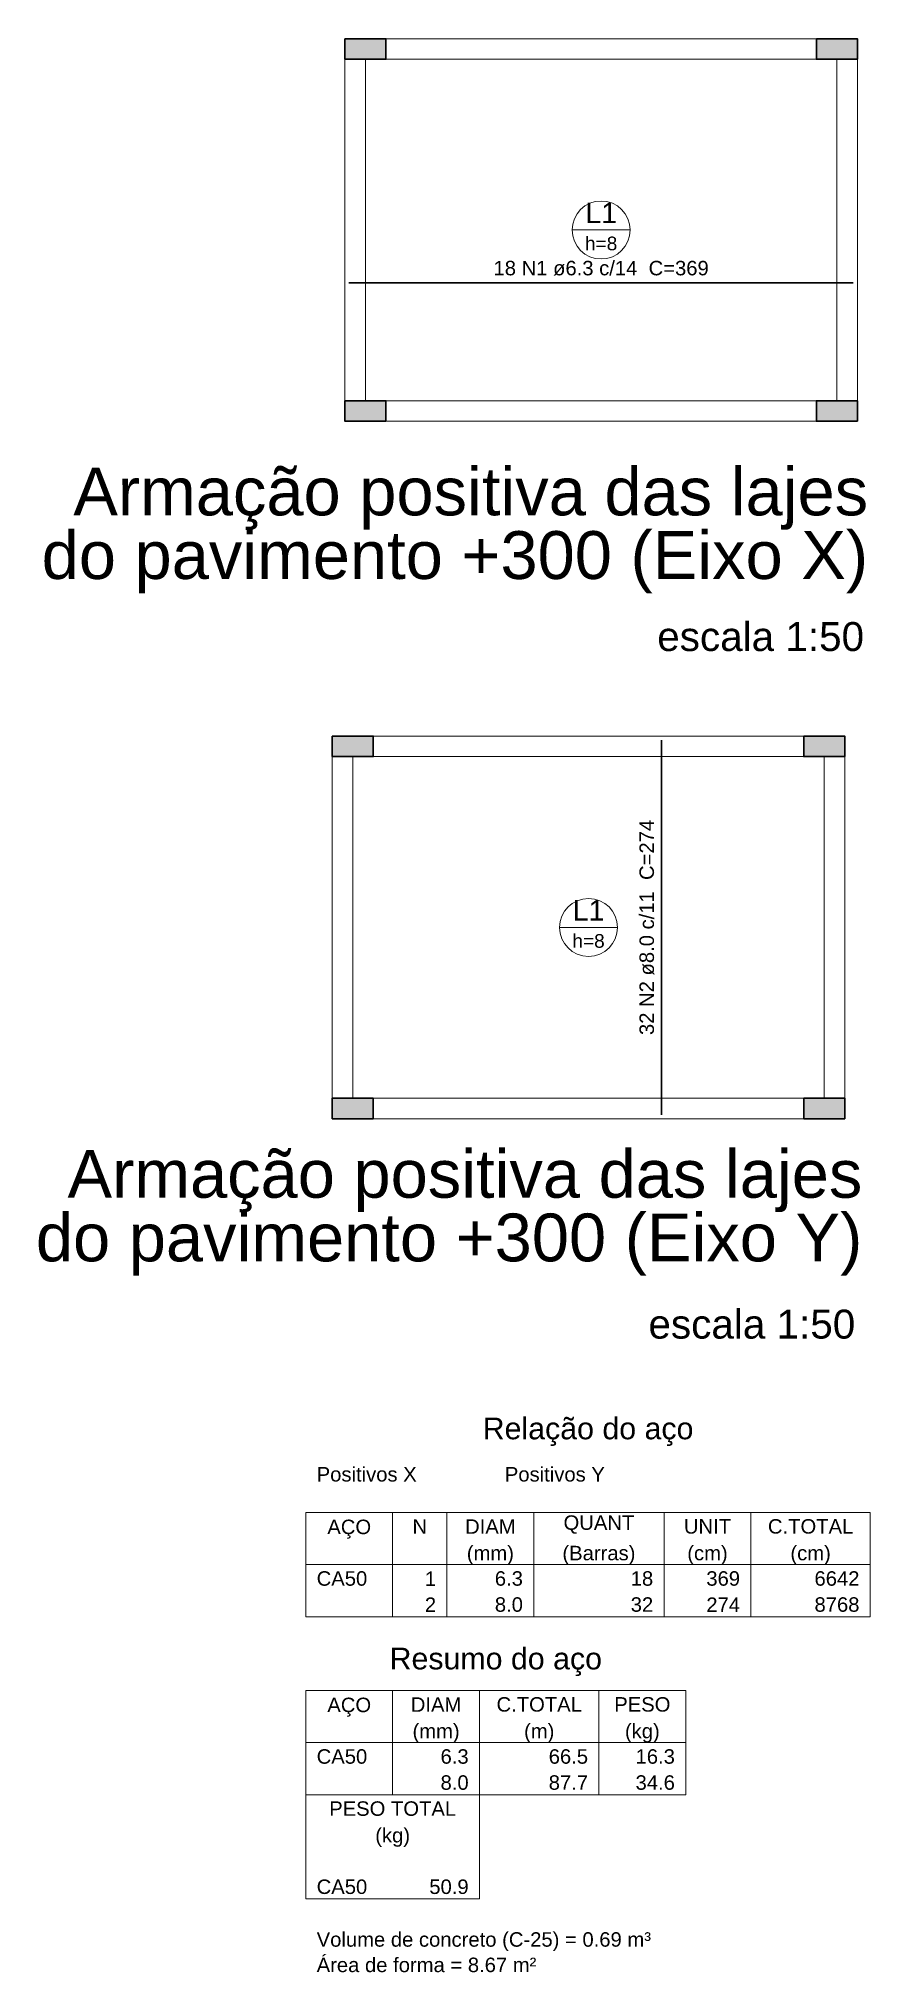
# Model space of a CAD drawing. Header units: millimetres. Extents: x 6 to 142, y -85 to 56.
# Drawn here: x 83.49 to 95.66, y -84.85 to -56.56 of the extents above; entities that cross this region are included whole.
import ezdxf

# ---------------------------------------------------------------- set-up
doc = ezdxf.new("R2010")
doc.units = ezdxf.units.MM
for name, color, linetype, lineweight in [('DT-Armadura positiva', 2, 'Continuous', 30), ('DT-Relação do aço', 9, 'Continuous', 5), ('DT-Textos', 7, 'Continuous', 5), ('DT-Título', 3, 'Continuous', 20), ('FO-Hachuras dos pilares', 9, 'Continuous', 5), ('FO-Pilares', 4, 'Continuous', 30), ('FO-Vigas', 1, 'Continuous', 20)]:
    doc.layers.add(name, color=color, linetype=linetype, lineweight=lineweight)
doc.styles.add('Arial', font='arial.ttf')

msp = doc.modelspace()

# ---------------------------------------------------------------- texts
at = {"layer": 'DT-Armadura positiva', "color": 7, "insert": (91.7169, -60.0243), "char_height": 0.2118, "width": 5.59152, "attachment_point": 8, "line_spacing_factor": 0.9, "style": 'Arial'}
msp.add_mtext('18 N1 ø6.3 c/14  C=369', dxfattribs=at)
at = {"layer": 'DT-Armadura positiva', "color": 7, "insert": (92.4957, -69.5624), "char_height": 0.2118, "width": 5.59152, "attachment_point": 8, "rotation": 90.00021, "line_spacing_factor": 0.9, "style": 'Arial'}
msp.add_mtext('32 N2 ø8.0 c/11  C=274', dxfattribs=at)
at = {"layer": 'DT-Relação do aço', "color": 7, "line_spacing_factor": 0.9, "style": 'Arial'}
for s, insert, char_height, width, attachment_point in [('Relação do aço', (91.5257, -77.1509), 0.3177, 5.33736, 8), ('Positivos X', (87.5545, -77.674), 0.2118, 2.79576, 7), ('Positivos Y', (90.3079, -77.674), 0.2118, 2.79576, 7), ('AÇO', (88.031, -78.5064), 0.2118, 0.76248, 8), ('N', (89.0636, -78.4365), 0.2118, 0.25416, 8), ('DIAM', (90.0961, -78.4365), 0.2118, 1.01664, 8), ('QUANT', (91.6846, -78.4365), 0.2118, 1.2708, 8), ('UNIT', (93.2731, -78.4365), 0.2118, 1.01664, 8), ('C.TOTAL', (94.7822, -78.4365), 0.2118, 1.77912, 8), ('(mm)', (90.0961, -78.8877), 0.2118, 1.01664, 8), ('(Barras)', (91.6846, -78.8877), 0.2118, 2.03328, 8), ('(cm)', (93.2731, -78.8877), 0.2118, 1.01664, 8), ('(cm)', (94.7822, -78.8877), 0.2118, 1.01664, 8), ('CA50', (87.5545, -79.199), 0.2118, 1.01664, 7), ('1', (89.3018, -79.199), 0.2118, 0.25416, 9), ('6.3', (90.5726, -79.199), 0.2118, 0.76248, 9), ('18', (92.4788, -79.199), 0.2118, 0.50832, 9), ('369', (93.7496, -79.199), 0.2118, 0.76248, 9), ('6642', (95.497, -79.199), 0.2118, 1.01664, 9), ('2', (89.3018, -79.5802), 0.2118, 0.25416, 9), ('8.0', (90.5726, -79.5802), 0.2118, 0.76248, 9), ('32', (92.4788, -79.5802), 0.2118, 0.50832, 9), ('274', (93.7496, -79.5802), 0.2118, 0.76248, 9), ('8768', (95.497, -79.5802), 0.2118, 1.01664, 9), ('Resumo do aço', (90.1755, -80.5185), 0.3177, 4.95612, 8), ('AÇO', (88.031, -81.1116), 0.2118, 0.76248, 8), ('DIAM', (89.3018, -81.0417), 0.2118, 1.01664, 8), ('C.TOTAL', (90.8109, -81.0417), 0.2118, 1.77912, 8), ('PESO', (92.32, -81.0417), 0.2118, 1.01664, 8), ('(mm)', (89.3018, -81.4928), 0.2118, 1.01664, 8), ('(m)', (90.8109, -81.4928), 0.2118, 0.76248, 8), ('(kg)', (92.32, -81.4928), 0.2118, 1.01664, 8), ('CA50', (87.5545, -81.8041), 0.2118, 1.01664, 7), ('6.3', (89.7784, -81.8041), 0.2118, 0.76248, 9), ('66.5', (91.5257, -81.8041), 0.2118, 1.01664, 9), ('16.3', (92.7965, -81.8041), 0.2118, 1.01664, 9), ('8.0', (89.7784, -82.1854), 0.2118, 0.76248, 9), ('87.7', (91.5257, -82.1854), 0.2118, 1.01664, 9), ('34.6', (92.7965, -82.1854), 0.2118, 1.01664, 9), ('PESO TOTAL', (88.6664, -82.5666), 0.2118, 2.5416, 8), ('(kg)', (88.6664, -83.0178), 0.2118, 1.01664, 8), ('CA50', (87.5545, -83.7103), 0.2118, 1.01664, 7), ('50.9', (89.7784, -83.7103), 0.2118, 1.01664, 9), ('Volume de concreto (C-25) = 0.69 m³', (87.5545, -84.5427), 0.2118, 8.8956, 7), ('Área de forma = 8.67 m²', (87.5545, -84.8541), 0.2118, 5.84568, 7)]:
    msp.add_mtext(s, dxfattribs=dict(at, insert=insert, char_height=char_height, width=width, attachment_point=attachment_point))
at = {"layer": 'DT-Textos', "width": 0.72, "attachment_point": 8, "line_spacing_factor": 0.798, "style": 'Arial'}
for s, insert, char_height in [('L1', (91.7169, -59.2552), 0.3), ('h=8', (91.7169, -59.6552), 0.2), ('L1', (91.5326, -69.4624), 0.3), ('h=8', (91.5326, -69.8624), 0.2)]:
    msp.add_mtext(s, dxfattribs=dict(at, insert=insert, char_height=char_height))
at = {"layer": 'DT-Título', "attachment_point": 9, "line_spacing_factor": 0.798, "style": 'Arial'}
for s, insert, char_height, width in [('Armação positiva das lajes do pavimento +300 (Eixo X)', (95.6238, -64.6737), 0.7, 12.516067), ('escala 1:50', (95.5644, -65.5228), 0.4236, 5.59152), ('Armação positiva das lajes do pavimento +300 (Eixo Y)', (95.539, -74.6603), 0.7, 12.489718), ('escala 1:50', (95.4357, -75.5855), 0.4236, 5.59152)]:
    msp.add_mtext(s, dxfattribs=dict(at, insert=insert, char_height=char_height, width=width))

# ---------------------------------------------------------------- hatches: boundary and pattern name
at = {"layer": 'FO-Hachuras dos pilares', "linetype": 'Continuous'}
for points in [[(87.9669, -56.5552), (87.9669, -56.7052), (87.9669, -56.8552), (88.2669, -56.8552), (88.5669, -56.8552), (88.5669, -56.7052), (88.5669, -56.5552), (88.2669, -56.5552)], [(94.8669, -56.5552), (94.8669, -56.7052), (94.8669, -56.8552), (95.1669, -56.8552), (95.4669, -56.8552), (95.4669, -56.7052), (95.4669, -56.5552), (95.1669, -56.5552)], [(88.5669, -62.1552), (88.5669, -62.0052), (88.5669, -61.8552), (88.2669, -61.8552), (87.9669, -61.8552), (87.9669, -62.0052), (87.9669, -62.1552), (88.2669, -62.1552)], [(95.4669, -62.1552), (95.4669, -62.0052), (95.4669, -61.8552), (95.1669, -61.8552), (94.8669, -61.8552), (94.8669, -62.0052), (94.8669, -62.1552), (95.1669, -62.1552)], [(87.7826, -66.7624), (87.7826, -66.9124), (87.7826, -67.0624), (88.0826, -67.0624), (88.3826, -67.0624), (88.3826, -66.9124), (88.3826, -66.7624), (88.0826, -66.7624)], [(94.6826, -66.7624), (94.6826, -66.9124), (94.6826, -67.0624), (94.9826, -67.0624), (95.2826, -67.0624), (95.2826, -66.9124), (95.2826, -66.7624), (94.9826, -66.7624)], [(88.3826, -72.3624), (88.3826, -72.2124), (88.3826, -72.0624), (88.0826, -72.0624), (87.7826, -72.0624), (87.7826, -72.2124), (87.7826, -72.3624), (88.0826, -72.3624)], [(95.2826, -72.3624), (95.2826, -72.2124), (95.2826, -72.0624), (94.9826, -72.0624), (94.6826, -72.0624), (94.6826, -72.2124), (94.6826, -72.3624), (94.9826, -72.3624)]]:
    msp.add_hatch(color=256, dxfattribs=at).paths.add_polyline_path(points)

# ---------------------------------------------------------------- linework, layer by layer
at = {"layer": 'DT-Armadura positiva'}
for p, q in [((88.0269, -60.1302), (95.4069, -60.1302)), ((92.6021, -72.3024), (92.6021, -66.8224))]:
    msp.add_line(p, q, dxfattribs=at)
at = {"layer": 'DT-Relação do aço', "linetype": 'Continuous'}
for p, q in [((87.3956, -78.1252), (95.6558, -78.1252)), ((87.3956, -78.1252), (87.3956, -78.8877)), ((88.6664, -78.1252), (88.6664, -78.8877)), ((89.4607, -78.1252), (89.4607, -78.8877)), ((90.7315, -78.1252), (90.7315, -78.8877)), ((92.6377, -78.1252), (92.6377, -78.8877)), ((93.9085, -78.1252), (93.9085, -78.8877)), ((95.6558, -78.1252), (95.6558, -78.8877)), ((87.3956, -78.8877), (95.6558, -78.8877)), ((87.3956, -78.8877), (87.3956, -79.6501)), ((88.6664, -78.8877), (88.6664, -79.6501)), ((89.4607, -78.8877), (89.4607, -79.6501)), ((90.7315, -78.8877), (90.7315, -79.6501)), ((92.6377, -78.8877), (92.6377, -79.6501)), ((93.9085, -78.8877), (93.9085, -79.6501)), ((95.6558, -78.8877), (95.6558, -79.6501)), ((87.3956, -79.6501), (95.6558, -79.6501)), ((87.3956, -80.7303), (92.9554, -80.7303)), ((87.3956, -80.7303), (87.3956, -81.4928)), ((88.6664, -80.7303), (88.6664, -81.4928)), ((89.9372, -80.7303), (89.9372, -81.4928)), ((91.6846, -80.7303), (91.6846, -81.4928)), ((92.9554, -80.7303), (92.9554, -81.4928)), ((87.3956, -81.4928), (92.9554, -81.4928)), ((87.3956, -81.4928), (87.3956, -82.2553)), ((88.6664, -81.4928), (88.6664, -82.2553)), ((89.9372, -81.4928), (89.9372, -82.2553)), ((91.6846, -81.4928), (91.6846, -82.2553)), ((92.9554, -81.4928), (92.9554, -82.2553)), ((87.3956, -82.2553), (92.9554, -82.2553)), ((87.3956, -82.2553), (87.3956, -83.399)), ((89.9372, -82.2553), (89.9372, -83.399)), ((87.3956, -83.399), (87.3956, -83.7802)), ((89.9372, -83.399), (89.9372, -83.7802)), ((87.3956, -83.7802), (89.9372, -83.7802))]:
    msp.add_line(p, q, dxfattribs=at)
at = {"layer": 'DT-Textos'}
for p, q in [((91.2927, -59.3552), (92.1412, -59.3552)), ((91.1083, -69.5624), (91.9569, -69.5624))]:
    msp.add_line(p, q, dxfattribs=at)
for centre in [(91.7169, -59.3552), (91.5326, -69.5624)]:
    msp.add_circle(centre, 0.4243, dxfattribs=at)
at = {"layer": 'FO-Pilares'}
for points in [[(87.9669, -56.5552), (87.9669, -56.7052), (87.9669, -56.8552), (88.2669, -56.8552), (88.5669, -56.8552), (88.5669, -56.7052), (88.5669, -56.5552), (88.2669, -56.5552), (87.9669, -56.5552)], [(94.8669, -56.5552), (94.8669, -56.7052), (94.8669, -56.8552), (95.1669, -56.8552), (95.4669, -56.8552), (95.4669, -56.7052), (95.4669, -56.5552), (95.1669, -56.5552), (94.8669, -56.5552)], [(88.5669, -62.1552), (88.5669, -62.0052), (88.5669, -61.8552), (88.2669, -61.8552), (87.9669, -61.8552), (87.9669, -62.0052), (87.9669, -62.1552), (88.2669, -62.1552), (88.5669, -62.1552)], [(95.4669, -62.1552), (95.4669, -62.0052), (95.4669, -61.8552), (95.1669, -61.8552), (94.8669, -61.8552), (94.8669, -62.0052), (94.8669, -62.1552), (95.1669, -62.1552), (95.4669, -62.1552)], [(87.7826, -66.7624), (87.7826, -66.9124), (87.7826, -67.0624), (88.0826, -67.0624), (88.3826, -67.0624), (88.3826, -66.9124), (88.3826, -66.7624), (88.0826, -66.7624), (87.7826, -66.7624)], [(94.6826, -66.7624), (94.6826, -66.9124), (94.6826, -67.0624), (94.9826, -67.0624), (95.2826, -67.0624), (95.2826, -66.9124), (95.2826, -66.7624), (94.9826, -66.7624), (94.6826, -66.7624)], [(88.3826, -72.3624), (88.3826, -72.2124), (88.3826, -72.0624), (88.0826, -72.0624), (87.7826, -72.0624), (87.7826, -72.2124), (87.7826, -72.3624), (88.0826, -72.3624), (88.3826, -72.3624)], [(95.2826, -72.3624), (95.2826, -72.2124), (95.2826, -72.0624), (94.9826, -72.0624), (94.6826, -72.0624), (94.6826, -72.2124), (94.6826, -72.3624), (94.9826, -72.3624), (95.2826, -72.3624)]]:
    msp.add_lwpolyline(points, close=True, dxfattribs=at)
at = {"layer": 'FO-Vigas'}
for p, q in [((88.5669, -56.5552), (94.8669, -56.5552)), ((87.9669, -61.8552), (87.9669, -56.8552)), ((88.2669, -61.8552), (88.2669, -56.8552)), ((88.5669, -56.8552), (94.8669, -56.8552)), ((95.1669, -61.8552), (95.1669, -56.8552)), ((95.4669, -61.8552), (95.4669, -56.8552)), ((88.5669, -61.8552), (94.8669, -61.8552)), ((88.5669, -62.1552), (94.8669, -62.1552)), ((88.3826, -66.7624), (94.6826, -66.7624)), ((87.7826, -72.0624), (87.7826, -67.0624)), ((88.0826, -72.0624), (88.0826, -67.0624)), ((88.3826, -67.0624), (94.6826, -67.0624)), ((94.9826, -72.0624), (94.9826, -67.0624)), ((95.2826, -72.0624), (95.2826, -67.0624)), ((88.3826, -72.0624), (94.6826, -72.0624)), ((88.3826, -72.3624), (94.6826, -72.3624))]:
    msp.add_line(p, q, dxfattribs=at)

msp.set_redraw_order([(e.dxf.handle, doc.entitydb.next_handle()) for e in msp.query("TEXT MTEXT ATTDEF DIMENSION ARC_DIMENSION")])  # texts and dimensions are drawn at this point

doc.saveas('drawing.dxf')
